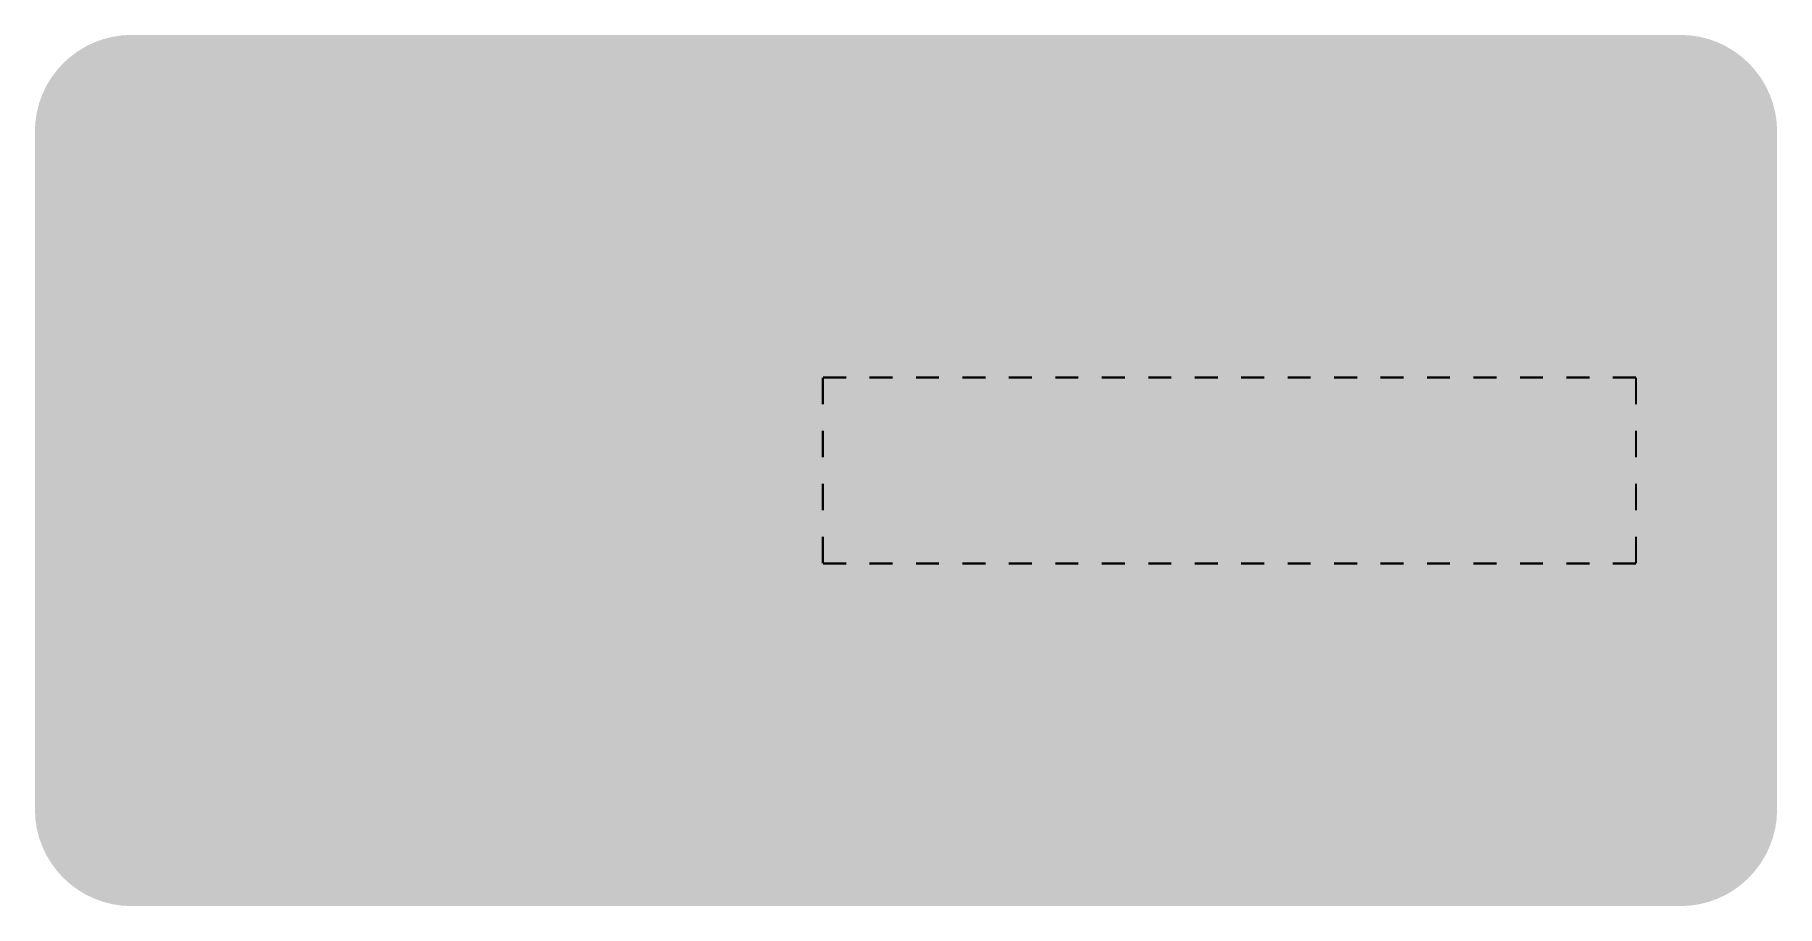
# Model space of a CAD drawing. Extents: x -37.5 to 37.5, y 0 to 37.5.
import ezdxf

# ---------------------------------------------------------------- set-up
doc = ezdxf.new("R2010")
doc.units = 0

msp = doc.modelspace()

# ---------------------------------------------------------------- hatches: boundary and pattern name
at = {"true_color": 0xfedb00}
h = msp.add_hatch(color=40, dxfattribs=at)
h.dxf.hatch_style = 1
edge = h.paths.add_edge_path()
edge.add_line((-33.33333333333576, 0), (33.33333333332848, 0))
edge.add_arc((33.33333333332848, 4.166666666667879), 4.166666666666666, 270, 360)
edge.add_line((37.49999999999272, 4.166666666667879), (37.49999999999272, 33.33333333333576))
edge.add_arc((33.33333333332848, 33.33333333333212), 4.166666666666666, 0, 90)
edge.add_line((33.33333333332848, 37.5), (-33.33333333333576, 37.5))
edge.add_arc((-33.33333333333576, 33.33333333333212), 4.166666666666666, 90, 180)
edge.add_line((-37.50000000000728, 33.33333333333212), (-37.50000000000728, 4.166666666664241))
edge.add_arc((-33.33333333333576, 4.166666666667879), 4.166666666666666, 180, 270)
edge = h.paths.add_edge_path(flags=16)
edge.add_line((-33.33333333333576, 0.8333333333321207), (33.33333333332848, 0.8333333333321207))
edge.add_arc((33.33333333332848, 4.166666666664241), 3.333333333333333, 270, 360)
edge.add_line((36.66666666666424, 4.166666666664241), (36.66666666666424, 33.33333333333212))
edge.add_arc((33.33333333332848, 33.33333333333212), 3.333333333333333, 0, 90)
edge.add_line((33.33333333332848, 36.66666666666424), (-33.33333333333576, 36.66666666666424))
edge.add_arc((-33.33333333333576, 33.33333333333212), 3.333333333333333, 90, 180)
edge.add_line((-36.66666666667152, 33.33333333333212), (-36.66666666667152, 4.166666666664241))
edge.add_arc((-33.33333333333576, 4.166666666664241), 3.333333333333333, 180, 270)
at = {"linetype": 'Continuous', "true_color": 0x000000}
h = msp.add_hatch(color=18, dxfattribs=at)
edge = h.paths.add_edge_path()
edge.add_line((-33.33333333333576, 0.8333333333321207), (33.33333333332848, 0.8333333333321207))
edge.add_arc((33.33333333332848, 4.166666666664241), 3.333333333333333, 270, 360)
edge.add_line((36.66666666666424, 4.166666666664241), (36.66666666666424, 33.33333333333212))
edge.add_arc((33.33333333332848, 33.33333333333212), 3.333333333333333, 0, 90)
edge.add_line((33.33333333332848, 36.66666666666424), (-33.33333333333576, 36.66666666666424))
edge.add_arc((-33.33333333333576, 33.33333333333212), 3.333333333333333, 90, 180)
edge.add_line((-36.66666666667152, 33.33333333333212), (-36.66666666667152, 4.166666666664241))
edge.add_arc((-33.33333333333576, 4.166666666664241), 3.333333333333333, 180, 270)
edge = h.paths.add_edge_path(flags=16)
edge.add_line((-35.00000000000728, 4.166666666664241), (-35.00000000000728, 33.33333333333212))
edge.add_arc((-33.33333333333576, 33.33333333333212), 1.666666666666667, 90, 180, ccw=False)
edge.add_line((-33.33333333333576, 35), (33.33333333332848, 35))
edge.add_arc((33.33333333332848, 33.33333333333212), 1.666666666666667, 0, 90, ccw=False)
edge.add_line((34.99999999999272, 33.33333333333212), (34.99999999999272, 4.166666666664241))
edge.add_arc((33.33333333332848, 4.166666666664241), 1.666666666666667, -90, 0, ccw=False)
edge.add_line((33.33333333332848, 2.5), (-33.33333333333576, 2.5))
edge.add_arc((-33.33333333333576, 4.166666666664241), 1.666666666666667, 180, 270, ccw=False)
at = {"true_color": 0xfedb00}
h = msp.add_hatch(color=40, dxfattribs=at)
h.dxf.hatch_style = 1
h.paths.add_polyline_path([(17.97499999999127, 31.66666666666788), (18.96666666665988, 31.66666666666788), (20.94999999999709, 25.83333333333212), (19.96419497081661, 25.83333333333212), (19.41896127060318, 27.43696186336456), (17.52270539604797, 27.43696186336456), (16.97747169584181, 25.83333333333212), (15.99166666666133, 25.83333333333212)], flags=16)
h.paths.add_polyline_path([(29.40833333332557, 30.73333333333358), (26.72499999999127, 30.73333333333358), (26.72499999999127, 29.33333333333212), (28.42120429493662, 29.33333333333212), (28.42120429493662, 28.39999999999782), (26.72499999999127, 28.39999999999782), (26.72499999999127, 26.76666666666642), (29.40833333332557, 26.76666666666642), (29.40833333332557, 25.83333333333212), (25.79166666666424, 25.83333333333212), (25.79166666666424, 31.66666666666788), (29.40833333332557, 31.66666666666788)], flags=16)
h.paths.add_polyline_path([(24.91666666666424, 31.66666666666788), (24.91666666666424, 30.73333333333358), (23.57499999999709, 30.73333333333358), (23.57499999999709, 25.83333333333212), (22.64166666666279, 25.83333333333212), (22.64166666666279, 30.73333333333358), (21.29999999999563, 30.73333333333358), (21.29999999999563, 31.66666666666788)], flags=16)
edge = h.paths.add_edge_path(flags=16)
edge.add_line((13.30833333332703, 28.75), (13.30833333332703, 27.8166666666657))
edge.add_line((13.30833333332703, 27.8166666666657), (14.29999999999563, 27.8166666666657))
edge.add_line((14.29999999999563, 27.8166666666657), (14.29999999999563, 27.5979166666657))
edge.add_arc((13.36666666666133, 27.5979166666657), 0.9333333333336971, -157.1013240229894, 0, ccw=False)
edge.add_arc((16.09420572916133, 28.75), 3.894205729166918, 157.1013240230001, 202.8986759769999, ccw=False)
edge.add_arc((13.36666666666133, 29.9020833333343), 0.9333333333330027, 17.739364151703796, 157.1013240229894, ccw=False)
edge.add_line((14.25562221700238, 30.18645833333358), (15.14457776734343, 30.47083333333285))
edge.add_arc((13.36666666666133, 29.9020833333343), 1.866666666666405, 17.73936415170948, 157.1013240230125)
edge.add_arc((16.09420572916133, 28.75), 4.827539062500479, 157.1013240230008, 202.8986759769992)
edge.add_arc((13.36666666666133, 27.5979166666657), 1.866666666666564, 202.8986759770033, 360)
edge.add_line((15.23333333332994, 27.5979166666657), (15.23333333332994, 28.75))
edge.add_line((15.23333333332994, 28.75), (13.30833333332703, 28.75))
h.paths.add_polyline_path([(7.099999999998545, 30.73333333333358), (4.416666666664241, 30.73333333333358), (4.416666666664241, 29.33333333333212), (6.112870961602312, 29.33333333333212), (6.112870961602312, 28.39999999999782), (4.416666666664241, 28.39999999999782), (4.416666666664241, 26.76666666666642), (7.099999999998545, 26.76666666666642), (7.099999999998545, 25.83333333333212), (3.483333333329938, 25.83333333333212), (3.483333333329938, 31.66666666666788), (7.099999999998545, 31.66666666666788)], flags=16)
h.paths.add_polyline_path([(-1.883333333338669, 31.66666666666788), (-0.9500000000043656, 31.66666666666788), (-0.9500000000043656, 29.33333333333212), (1.149999999994179, 29.33333333333212), (1.149999999994179, 31.66666666666788), (2.083333333328483, 31.66666666666788), (2.083333333328483, 25.83333333333212), (1.149999999994179, 25.83333333333212), (1.149999999994179, 28.39999999999782), (-0.9500000000043656, 28.39999999999782), (-0.9500000000043656, 25.83333333333212), (-1.883333333338669, 25.83333333333212)], flags=16)
h.paths.add_polyline_path([(-2.758333333338669, 31.66666666666788), (-2.758333333338669, 30.73333333333358), (-4.100000000005821, 30.73333333333358), (-4.100000000005821, 25.83333333333212), (-5.033333333340124, 25.83333333333212), (-5.033333333340124, 30.73333333333358), (-6.375000000007276, 30.73333333333358), (-6.375000000007276, 31.66666666666788)], flags=16)
h.paths.add_polyline_path([(-10.62500000000728, 31.66666666666788), (-10.62500000000728, 30.73333333333358), (-11.96666666667443, 30.73333333333358), (-11.96666666667443, 25.83333333333212), (-12.90000000000873, 25.83333333333212), (-12.90000000000873, 30.73333333333358), (-14.24166666666861, 30.73333333333358), (-14.24166666666861, 31.66666666666788)], flags=16)
edge = h.paths.add_edge_path(flags=16)
edge.add_line((-19.08333333333576, 31.66666666666788), (-19.08333333333576, 27.7145833333343))
edge.add_arc((-17.10000000000582, 27.7145833333343), 1.983333333333576, 180, 360)
edge.add_line((-15.11666666666861, 27.7145833333343), (-15.11666666666861, 31.66666666666788))
edge.add_line((-15.11666666666861, 31.66666666666788), (-16.05000000000291, 31.66666666666788))
edge.add_line((-16.05000000000291, 31.66666666666788), (-16.05000000000291, 27.7145833333343))
edge.add_arc((-17.10000000000582, 27.7145833333343), 1.049999999999879, -180, 0, ccw=False)
edge.add_line((-18.15000000000873, 27.7145833333343), (-18.15000000000873, 31.66666666666788))
edge.add_line((-18.15000000000873, 31.66666666666788), (-19.08333333334303, 31.66666666666788))
h.paths.add_polyline_path([(-24.45000000000437, 31.66666666666788), (-23.51666666667006, 31.66666666666788), (-23.51666666667006, 29.33333333333212), (-21.41666666667152, 29.33333333333212), (-21.41666666667152, 31.66666666666788), (-20.48333333333721, 31.66666666666788), (-20.48333333333721, 25.83333333333212), (-21.41666666667152, 25.83333333333212), (-21.41666666667152, 28.39999999999782), (-23.51666666667006, 28.39999999999782), (-23.51666666667006, 25.83333333333212), (-24.45000000000437, 25.83333333333212)], flags=16)
edge = h.paths.add_edge_path(flags=16)
edge.add_arc((-27.36334743590123, 29.91185300711368), 0.9235636595512915, 74.46761882979928, 89.99999999996243, ccw=False)
edge.add_arc((-27.32671943953028, 30.04364002655711), 0.7867812461673063, 18.43416843660799, 74.46761882983628, ccw=False)
edge.add_line((-26.58030982338096, 30.29243193606817), (-25.69486805863562, 30.58756579105466))
edge.add_arc((-27.32671943953028, 30.04364002655711), 1.720114579500753, 18.43416843662043, 74.46761882984043)
edge.add_arc((-27.36334743590123, 29.91185300711368), 1.856896992884392, 74.46761882983722, 90)
edge.add_arc((-27.36334743590123, 28.37602823770067), 3.392721762300425, 89.99999999998977, 95.20208452341808)
edge.add_arc((-27.4414994374747, 29.23442815985618), 2.530771553930639, 95.2020845233939, 100.0660043927019)
edge.add_arc((-27.61216796578083, 30.19585956669835), 1.554309523628677, 100.0660043927373, 180)
edge.add_arc((-27.72844347348291, 30.19585956669835), 1.43803401592595, 180, 240.5253916173174)
edge.add_arc((-26.41080575950036, 32.52718639391969), 4.115953716109384, 240.5253916173256, 252.4229875600085)
edge.add_arc((-29.5586661540292, 22.59004196702881), 6.307858658657095, 63.49479254047759, 72.42298756000042, ccw=False)
edge.add_arc((-27.02089143229387, 27.67887230495762), 0.6213399743905027, 17.092358613631973, 63.49479254045309, ccw=False)
edge.add_arc((-27.55220804907003, 27.51549553433142), 1.177208049062177, 1.4779288903810084e-11, 17.092358613652095, ccw=False)
edge.add_arc((-27.3692824735117, 27.51549553433506), 0.9942824735074585, -21.83597802837562, 0, ccw=False)
edge.add_arc((-27.07199692985887, 27.39637320584734), 0.6740187952524637, 300.4201037662328, 338.16402197160215, ccw=False)
edge.add_arc((-27.28448247703636, 27.75825507106492), 1.093671737731684, 270.0000000000635, 300.42010376629617, ccw=False)
edge.add_arc((-27.28448247703636, 28.00098218685889), 1.336398853527802, 200.6540005308971, 270, ccw=False)
edge.add_line((-28.53498765375116, 27.52960261717453), (-29.40833333334012, 27.20039381556853))
edge.add_arc((-27.28448247703636, 28.00098218685889), 2.269732186860913, 200.6540005308892, 270)
edge.add_arc((-27.28448247703636, 27.75825507106492), 2.027005071064802, 269.9999999999828, 300.4201037662264)
edge.add_arc((-27.07199692985887, 27.39637320584734), 1.607352128585344, 300.4201037662298, 338.164021971611)
edge.add_arc((-27.3692824735117, 27.51549553433142), 1.927615806840522, 338.1640219716444, 360.000000000027)
edge.add_arc((-27.55220804907003, 27.51549553433506), 2.11054138239524, 359.9999999999918, 377.0923586136271)
edge.add_arc((-27.02089143229387, 27.67887230495762), 1.554673307724065, 17.09235861363156, 63.49479254046878)
edge.add_arc((-29.5586661540292, 22.59004196702881), 7.241191991988584, 63.49479254047028, 72.42298755999354)
edge.add_arc((-26.41080575950036, 32.52718639391969), 3.182620382777041, 240.5253916173265, 252.42298756000952, ccw=False)
edge.add_arc((-27.72844347348291, 30.19585956669835), 0.5047006825930803, 180.0000000000344, 240.52539161733398, ccw=False)
edge.add_arc((-27.61216796578083, 30.19585956669835), 0.6209761902955506, 100.06600439274592, 180, ccw=False)
edge.add_arc((-27.44149943746743, 29.23442815985254), 1.597438220599818, 95.20208452347032, 100.06600439277832, ccw=False)
edge.add_arc((-27.36334743590123, 28.37602823770067), 2.45938842896578, 90, 95.20208452342831, ccw=False)
h.paths.add_polyline_path([(18.44583333333139, 21.66666666666788), (19.43749999999272, 21.66666666666788), (21.42083333332994, 15.83333333333212), (20.43502830414945, 15.83333333333212), (19.88979460393602, 17.43696186336456), (17.99353872938809, 17.43696186336456), (17.44830502917466, 15.83333333333212), (16.46249999999418, 15.83333333333212)], flags=16)
h.paths.add_polyline_path([(-0.5125000000043656, 21.66666666666788), (0.4791666666569654, 21.66666666666788), (2.462499999994179, 15.83333333333212), (1.476694970813696, 15.83333333333212), (0.9314612706075422, 17.43696186336456), (-0.9647946039476665, 17.43696186336456), (-1.510028304161096, 15.83333333333212), (-2.495833333341579, 15.83333333333212)], flags=16)
edge = h.paths.add_edge_path(flags=16)
edge.add_arc((28.42415256409731, 19.91185300711368), 0.9235636595512915, 74.46761882979928, 89.99999999996243, ccw=False)
edge.add_arc((28.46078056046827, 20.04364002655711), 0.7867812461673063, 18.43416843660799, 74.46761882983628, ccw=False)
edge.add_line((29.20719017661759, 20.29243193606817), (30.09263194136292, 20.58756579105466))
edge.add_arc((28.46078056046827, 20.04364002655711), 1.720114579501329, 18.43416843661404, 74.46761882982096)
edge.add_arc((28.42415256410459, 19.91185300711368), 1.85689699288423, 74.46761882985523, 90.00000000001869)
edge.add_arc((28.42415256409731, 18.37602823770067), 3.392721762300425, 89.99999999997954, 95.20208452340789)
edge.add_arc((28.34600056253112, 19.23442815985618), 2.530771553930639, 95.2020845233939, 100.0660043927019)
edge.add_arc((28.17533203421772, 20.19585956669835), 1.554309523628783, 100.0660043927593, 180)
edge.add_arc((28.05905652651563, 20.19585956669835), 1.43803401592595, 180, 240.5253916173174)
edge.add_arc((29.37669424050546, 22.52718639391969), 4.115953716109683, 240.5253916173183, 252.4229875600005)
edge.add_arc((26.22883384597662, 12.59004196702881), 6.307858658657095, 63.49479254047759, 72.42298756000042, ccw=False)
edge.add_arc((28.76660856770468, 17.67887230495762), 0.6213399743902321, 17.0923586136484, 63.49479254050323, ccw=False)
edge.add_arc((28.23529195093579, 17.51549553433142), 1.177208049062177, 1.4779288903810084e-11, 17.092358613652095, ccw=False)
edge.add_arc((28.41821752648684, 17.51549553433506), 0.9942824735074585, -21.83597802837562, 0, ccw=False)
edge.add_arc((28.71550307013968, 17.39637320584734), 0.6740187952524637, 300.4201037662328, 338.16402197160215, ccw=False)
edge.add_arc((28.50301752296946, 17.75825507106492), 1.093671737731376, 270.0000000000317, 300.4201037662687, ccw=False)
edge.add_arc((28.50301752296946, 18.00098218685889), 1.336398853527802, 200.6540005308971, 270, ccw=False)
edge.add_line((27.25251234625466, 17.52960261717453), (26.3791666666657, 17.20039381556853))
edge.add_arc((28.50301752296946, 18.00098218685889), 2.269732186860913, 200.6540005308892, 270)
edge.add_arc((28.50301752296946, 17.75825507106492), 2.027005071064802, 270, 300.4201037662411)
edge.add_arc((28.71550307014695, 17.39637320584734), 1.607352128585344, 300.4201037662298, 338.164021971611)
edge.add_arc((28.41821752648684, 17.51549553433142), 1.927615806840522, 338.1640219716444, 360.000000000027)
edge.add_arc((28.23529195093579, 17.51549553433506), 2.11054138239524, 359.9999999999918, 377.0923586136271)
edge.add_arc((28.76660856770468, 17.67887230495762), 1.554673307723486, 17.09235861363813, 63.49479254048878)
edge.add_arc((26.22883384597662, 12.59004196702881), 7.241191991988584, 63.49479254047028, 72.42298755999354)
edge.add_arc((29.37669424050546, 22.52718639391969), 3.182620382776858, 240.52539161733608, 252.42298756002, ccw=False)
edge.add_arc((28.05905652651563, 20.19585956669835), 0.5047006825930803, 180.0000000000344, 240.52539161733398, ccw=False)
edge.add_arc((28.17533203421772, 20.19585956669835), 0.6209761902955506, 100.06600439274592, 180, ccw=False)
edge.add_arc((28.34600056253112, 19.23442815985254), 1.597438220599712, 95.2020845234486, 100.0660043927569, ccw=False)
edge.add_arc((28.42415256410459, 18.37602823770067), 2.459388428965835, 90.00000000001421, 95.20208452344241, ccw=False)
h.paths.add_polyline_path([(23.22916666666424, 16.76666666666642), (25.91249999999854, 16.76666666666642), (25.91249999999854, 15.83333333333212), (22.29583333332994, 15.83333333333212), (22.29583333332994, 21.66666666666788), (23.22916666666424, 21.66666666666788)], flags=16)
h.paths.add_polyline_path([(15.58749999999418, 15.83333333333212), (15.58749999999418, 21.66666666666788), (14.62167846041848, 21.66666666666788), (13.31249999999272, 18.36526011428577), (12.00332153956697, 21.66666666666788), (11.03749999999854, 21.66666666666788), (11.03749999999854, 15.83333333333212), (11.97083333332557, 15.83333333333212), (11.97083333332557, 19.21666666666715), (13.31249999999272, 15.83333333333212), (14.65416666665988, 19.21666666666715), (14.65416666665988, 15.83333333333212)], flags=16)
h.paths.add_polyline_path([(8.704166666662786, 21.66666666666788), (9.63749999999709, 21.66666666666788), (9.63749999999709, 15.83333333333212), (8.704166666662786, 15.83333333333212)], flags=16)
h.paths.add_polyline_path([(7.304166666661331, 15.83333333333212), (7.304166666661331, 21.66666666666788), (6.370833333327028, 21.66666666666788), (6.370833333327028, 17.91869347460306), (4.229134366432845, 21.66666666666788), (3.337499999994179, 21.66666666666788), (3.337499999994179, 15.83333333333212), (4.270833333328483, 15.83333333333212), (4.270833333328483, 19.71249999999782), (6.487499999995634, 15.83333333333212)], flags=16)
h.paths.add_polyline_path([(-15.00416666667297, 21.66666666666788), (-14.01250000000437, 21.66666666666788), (-12.02916666667443, 15.83333333333212), (-13.01497169585491, 15.83333333333212), (-13.56020539606106, 17.43696186336456), (-15.45646127061627, 17.43696186336456), (-16.0016949708297, 15.83333333333212), (-16.98750000000291, 15.83333333333212)], flags=16)
edge = h.paths.add_edge_path(flags=16)
edge.add_line((-21.42083333333721, 15.83333333333212), (-20.48750000344444, 15.83333333333212))
edge.add_line((-20.48750000344444, 15.83333333333212), (-20.48750000344444, 18.39999999053907))
edge.add_line((-20.48750000344444, 18.39999999053907), (-19.39194815855444, 18.39999999053907))
edge.add_line((-19.39194815855444, 18.39999999053907), (-18.4485494903347, 15.83333333333212))
edge.add_line((-18.4485494903347, 15.83333333333212), (-17.45416666667006, 15.83333333333212))
edge.add_line((-17.45416666667006, 15.83333333333212), (-18.46313124923472, 18.57838252580405))
edge.add_arc((-19.2053549020784, 20.03333331785325), 1.633333327312878, 297.0277924266737, 450.0000000000213)
edge.add_line((-19.2053549020784, 21.66666664516379), (-21.42083333334449, 21.66666664516379))
edge.add_line((-21.42083333333721, 21.66666664516379), (-21.42083333333721, 15.83333333333212))
edge = h.paths.add_edge_path(flags=0)
edge.add_line((-19.2053549020784, 19.33333332043185), (-20.48750000345171, 19.33333332043185))
edge.add_line((-20.48750000344444, 19.33333332043185), (-20.48750000344444, 20.73333331527101))
edge.add_line((-20.48750000344444, 20.73333331527101), (-19.2053549020784, 20.73333331527101))
edge.add_arc((-19.2053549020784, 20.03333331785325), 0.6999999974198847, -90, 90, ccw=False)
h.paths.add_polyline_path([(-9.637500000004366, 15.83333333333212), (-8.704166666670062, 15.83333333333212), (-8.704166666670062, 18.39999999999782), (-6.662500000005821, 21.66666666666788), (-7.763131132080161, 21.66666666666788), (-9.170833333337214, 19.41434314465005), (-10.57853553460154, 21.66666666666788), (-11.67916666666861, 21.66666666666788), (-9.637500000004366, 18.39999999999782)], flags=16)
h.paths.add_polyline_path([(-22.29583333333721, 21.66666666666788), (-22.29583333333721, 20.73333333333358), (-23.63750000000437, 20.73333333333358), (-23.63750000000437, 15.83333333333212), (-24.57083333333867, 15.83333333333212), (-24.57083333333867, 20.73333333333358), (-25.91250000000582, 20.73333333333358), (-25.91250000000582, 21.66666666666788)], flags=16)
edge = h.paths.add_edge_path(flags=16)
edge.add_arc((-28.30084743590123, 19.91185300711368), 0.9235636595512915, 74.46761882979928, 89.99999999996243, ccw=False)
edge.add_arc((-28.26421943953756, 20.04364002655711), 0.7867812461673063, 18.43416843660799, 74.46761882983628, ccw=False)
edge.add_line((-27.51780982338096, 20.29243193606817), (-26.63236805863562, 20.58756579105466))
edge.add_arc((-28.26421943953756, 20.04364002655711), 1.720114579501329, 18.43416843661404, 74.46761882982096)
edge.add_arc((-28.30084743590123, 19.91185300711368), 1.85689699288423, 74.46761882985523, 90.00000000001869)
edge.add_arc((-28.30084743590123, 18.37602823770067), 3.392721762300425, 89.99999999997954, 95.20208452340789)
edge.add_arc((-28.3789994374747, 19.23442815985618), 2.530771553930639, 95.2020845233939, 100.0660043927019)
edge.add_arc((-28.54966796578083, 20.19585956669835), 1.554309523628783, 100.0660043927593, 180)
edge.add_arc((-28.66594347348291, 20.19585956669835), 1.43803401592595, 180, 240.5253916173174)
edge.add_arc((-27.34830575950036, 22.52718639391969), 4.115953716109683, 240.5253916173183, 252.4229875600005)
edge.add_arc((-30.4961661540292, 12.59004196702881), 6.307858658657095, 63.49479254047759, 72.42298756000042, ccw=False)
edge.add_arc((-27.95839143229387, 17.67887230495762), 0.6213399743902321, 17.0923586136484, 63.49479254050323, ccw=False)
edge.add_arc((-28.48970804907003, 17.51549553433142), 1.177208049062177, 1.4779288903810084e-11, 17.092358613652095, ccw=False)
edge.add_arc((-28.3067824735117, 17.51549553433506), 0.9942824735074585, -21.83597802837562, 0, ccw=False)
edge.add_arc((-28.00949692985887, 17.39637320584734), 0.6740187952524637, 300.4201037662328, 338.16402197160215, ccw=False)
edge.add_arc((-28.22198247703636, 17.75825507106492), 1.093671737731376, 270.0000000000317, 300.4201037662687, ccw=False)
edge.add_arc((-28.22198247703636, 18.00098218685889), 1.336398853527802, 200.6540005308971, 270, ccw=False)
edge.add_line((-29.47248765375116, 17.52960261717453), (-30.34583333334012, 17.20039381556853))
edge.add_arc((-28.22198247703636, 18.00098218685889), 2.269732186860913, 200.6540005308892, 270)
edge.add_arc((-28.22198247703636, 17.75825507106492), 2.027005071064802, 270, 300.4201037662411)
edge.add_arc((-28.00949692985887, 17.39637320584734), 1.607352128585344, 300.4201037662298, 338.164021971611)
edge.add_arc((-28.3067824735117, 17.51549553433142), 1.927615806840522, 338.1640219716444, 360.000000000027)
edge.add_arc((-28.48970804907003, 17.51549553433506), 2.11054138239524, 359.9999999999918, 377.0923586136271)
edge.add_arc((-27.95839143229387, 17.67887230495762), 1.554673307723486, 17.09235861363813, 63.49479254048878)
edge.add_arc((-30.4961661540292, 12.59004196702881), 7.241191991988584, 63.49479254047028, 72.42298755999354)
edge.add_arc((-27.34830575950036, 22.52718639391969), 3.182620382776858, 240.52539161733608, 252.42298756002, ccw=False)
edge.add_arc((-28.66594347348291, 20.19585956669835), 0.5047006825930803, 180.0000000000344, 240.52539161733398, ccw=False)
edge.add_arc((-28.54966796578083, 20.19585956669835), 0.6209761902955506, 100.06600439274592, 180, ccw=False)
edge.add_arc((-28.37899943746743, 19.23442815985254), 1.597438220599712, 95.2020845234486, 100.0660043927569, ccw=False)
edge.add_arc((-28.30084743590123, 18.37602823770067), 2.459388428965835, 90.00000000001421, 95.20208452344241, ccw=False)
edge = h.paths.add_edge_path(flags=16)
edge.add_line((2.579166666662786, 5.833333333332121), (3.512499996555562, 5.833333333332121))
edge.add_line((3.512499996555562, 5.833333333332121), (3.512499996555562, 8.399999990539072))
edge.add_line((3.512499996555562, 8.399999990539072), (4.608051841445558, 8.399999990539072))
edge.add_line((4.608051841445558, 8.399999990539072), (5.551450509665301, 5.833333333332121))
edge.add_line((5.551450509665301, 5.833333333332121), (6.545833333329938, 5.833333333332121))
edge.add_line((6.545833333329938, 5.833333333332121), (5.536868750765279, 8.578382525804045))
edge.add_arc((4.794645097921602, 10.03333331785325), 1.633333327312878, 297.0277924266737, 450.0000000000213)
edge.add_line((4.794645097921602, 11.66666664516379), (2.57916666665551, 11.66666664516379))
edge.add_line((2.579166666662786, 11.66666664516379), (2.579166666662786, 5.833333333332121))
h.paths.add_polyline_path([(8.995833333327028, 11.66666666666788), (9.987499999995634, 11.66666666666788), (11.97083333332557, 5.833333333332121), (10.98502830414509, 5.833333333332121), (10.43979460393894, 7.436961863364559), (8.543538729383727, 7.436961863364559), (7.998305029177573, 5.833333333332121), (7.01249999999709, 5.833333333332121)], flags=16)
h.paths.add_polyline_path([(-24.22083333334012, 11.66666666666788), (-23.22916666667152, 11.66666666666788), (-21.24583333334158, 5.833333333332121), (-22.23163836251479, 5.833333333332121), (-22.77687206272822, 7.436961863364559), (-24.67312793728343, 7.436961863364559), (-25.21836163748958, 5.833333333332121), (-26.20416666667006, 5.833333333332121)], flags=16)
edge = h.paths.add_edge_path(flags=16)
edge.add_arc((29.00748589743307, 9.911853007113677), 0.9235636595512915, 74.46761882979928, 89.99999999996243, ccw=False)
edge.add_arc((29.04411389380402, 10.04364002655711), 0.7867812461673063, 18.43416843660799, 74.46761882983628, ccw=False)
edge.add_line((29.79052350995335, 10.29243193606817), (30.67596527469868, 10.58756579105466))
edge.add_arc((29.04411389380402, 10.04364002655711), 1.720114579500753, 18.43416843662043, 74.46761882984043)
edge.add_arc((29.00748589743307, 9.911853007113677), 1.856896992884392, 74.46761882983722, 90)
edge.add_arc((29.00748589743307, 8.376028237700666), 3.392721762300425, 89.99999999998977, 95.20208452341808)
edge.add_arc((28.9293338958596, 9.23442815985618), 2.530771553930639, 95.2020845233939, 100.0660043927019)
edge.add_arc((28.75866536755348, 10.19585956669835), 1.554309523628677, 100.0660043927373, 180)
edge.add_arc((28.64238985985139, 10.19585956669835), 1.43803401592595, 180, 240.5253916173174)
edge.add_arc((29.96002757383394, 12.52718639391969), 4.115953716109384, 240.5253916173256, 252.4229875600085)
edge.add_arc((26.81216717930511, 2.59004196702881), 6.307858658657095, 63.49479254047759, 72.42298756000042, ccw=False)
edge.add_arc((29.34994190104044, 7.678872304957622), 0.6213399743905027, 17.092358613631973, 63.49479254045309, ccw=False)
edge.add_arc((28.81862528426427, 7.515495534331421), 1.177208049062177, 1.4779288903810084e-11, 17.092358613652095, ccw=False)
edge.add_arc((29.0015508598226, 7.515495534335059), 0.9942824735074585, -21.83597802837562, 0, ccw=False)
edge.add_arc((29.29883640347543, 7.39637320584734), 0.6740187952524637, 300.4201037662328, 338.16402197160215, ccw=False)
edge.add_arc((29.08635085629794, 7.758255071064923), 1.093671737731684, 270.0000000000635, 300.42010376629617, ccw=False)
edge.add_arc((29.08635085629794, 8.000982186858892), 1.336398853527802, 200.6540005308971, 270, ccw=False)
edge.add_line((27.83584567958314, 7.529602617174532), (26.96249999999418, 7.200393815568532))
edge.add_arc((29.08635085629794, 8.000982186858892), 2.269732186860913, 200.6540005308892, 270)
edge.add_arc((29.08635085629794, 7.758255071064923), 2.027005071064802, 269.9999999999828, 300.4201037662264)
edge.add_arc((29.29883640347543, 7.39637320584734), 1.607352128585344, 300.4201037662298, 338.164021971611)
edge.add_arc((29.0015508598226, 7.515495534331421), 1.927615806840522, 338.1640219716444, 360.000000000027)
edge.add_arc((28.81862528426427, 7.515495534335059), 2.11054138239524, 359.9999999999918, 377.0923586136271)
edge.add_arc((29.34994190104044, 7.678872304957622), 1.554673307724065, 17.09235861363156, 63.49479254046878)
edge.add_arc((26.81216717930511, 2.59004196702881), 7.241191991988584, 63.49479254047028, 72.42298755999354)
edge.add_arc((29.96002757383394, 12.52718639391969), 3.182620382777041, 240.5253916173265, 252.42298756000952, ccw=False)
edge.add_arc((28.64238985985139, 10.19585956669835), 0.5047006825930803, 180.0000000000344, 240.52539161733398, ccw=False)
edge.add_arc((28.75866536755348, 10.19585956669835), 0.6209761902955506, 100.06600439274592, 180, ccw=False)
edge.add_arc((28.92933389586688, 9.234428159852541), 1.597438220599818, 95.20208452347032, 100.06600439277832, ccw=False)
edge.add_arc((29.00748589743307, 8.376028237700666), 2.45938842896578, 90, 95.20208452342831, ccw=False)
h.paths.add_polyline_path([(26.37916666665842, 10.73333333333358), (23.69583333333139, 10.73333333333358), (23.69583333333139, 9.33333333333212), (25.39203762826946, 9.33333333333212), (25.39203762826946, 8.399999999997817), (23.69583333333139, 8.399999999997817), (23.69583333333139, 6.766666666666424), (26.37916666665842, 6.766666666666424), (26.37916666665842, 5.833333333332121), (22.76249999999709, 5.833333333332121), (22.76249999999709, 11.66666666666788), (26.37916666665842, 11.66666666666788)], flags=16)
h.paths.add_polyline_path([(17.39583333332848, 11.66666666666788), (18.32916666666279, 11.66666666666788), (18.32916666666279, 9.33333333333212), (20.42916666666133, 9.33333333333212), (20.42916666666133, 11.66666666666788), (21.36249999999563, 11.66666666666788), (21.36249999999563, 5.833333333332121), (20.42916666666133, 5.833333333332121), (20.42916666666133, 8.399999999997817), (18.32916666666279, 8.399999999997817), (18.32916666666279, 5.833333333332121), (17.39583333332848, 5.833333333332121)], flags=16)
edge = h.paths.add_edge_path(flags=16)
edge.add_arc((14.48248589743162, 9.911853007113677), 0.9235636595512915, 74.46761882979928, 89.99999999996243, ccw=False)
edge.add_arc((14.51911389380257, 10.04364002655711), 0.7867812461673063, 18.43416843660799, 74.46761882983628, ccw=False)
edge.add_line((15.26552350995189, 10.29243193606817), (16.15096527469723, 10.58756579105466))
edge.add_arc((14.51911389380257, 10.04364002655711), 1.720114579501329, 18.43416843661404, 74.46761882982096)
edge.add_arc((14.48248589743162, 9.911853007113677), 1.85689699288423, 74.46761882985523, 90.00000000001869)
edge.add_arc((14.48248589743162, 8.376028237700666), 3.392721762300425, 89.99999999997954, 95.20208452340789)
edge.add_arc((14.40433389585814, 9.23442815985618), 2.530771553930639, 95.2020845233939, 100.0660043927019)
edge.add_arc((14.23366536755202, 10.19585956669835), 1.554309523628783, 100.0660043927593, 180)
edge.add_arc((14.11738985984994, 10.19585956669835), 1.43803401592595, 180, 240.5253916173174)
edge.add_arc((15.43502757383976, 12.52718639391969), 4.115953716109683, 240.5253916173183, 252.4229875600005)
edge.add_arc((12.28716717931093, 2.59004196702881), 6.307858658657095, 63.49479254047759, 72.42298756000042, ccw=False)
edge.add_arc((14.82494190103898, 7.678872304957622), 0.6213399743902321, 17.0923586136484, 63.49479254050323, ccw=False)
edge.add_arc((14.29362528426282, 7.515495534331421), 1.177208049062177, 1.4779288903810084e-11, 17.092358613652095, ccw=False)
edge.add_arc((14.47655085982115, 7.515495534335059), 0.9942824735074585, -21.83597802837562, 0, ccw=False)
edge.add_arc((14.77383640347398, 7.39637320584734), 0.6740187952524637, 300.4201037662328, 338.16402197160215, ccw=False)
edge.add_arc((14.56135085629649, 7.758255071064923), 1.093671737731376, 270.0000000000317, 300.4201037662687, ccw=False)
edge.add_arc((14.56135085629649, 8.000982186858892), 1.336398853527802, 200.6540005308971, 270, ccw=False)
edge.add_line((13.31084567958169, 7.529602617174532), (12.43749999999272, 7.200393815568532))
edge.add_arc((14.56135085629649, 8.000982186858892), 2.269732186860913, 200.6540005308892, 270)
edge.add_arc((14.56135085629649, 7.758255071064923), 2.027005071064802, 270, 300.4201037662411)
edge.add_arc((14.77383640347398, 7.39637320584734), 1.607352128585344, 300.4201037662298, 338.164021971611)
edge.add_arc((14.47655085982115, 7.515495534331421), 1.927615806840522, 338.1640219716444, 360.000000000027)
edge.add_arc((14.29362528426282, 7.515495534335059), 2.11054138239524, 359.9999999999918, 377.0923586136271)
edge.add_arc((14.82494190103898, 7.678872304957622), 1.554673307723486, 17.09235861363813, 63.49479254048878)
edge.add_arc((12.28716717931093, 2.59004196702881), 7.241191991988584, 63.49479254047028, 72.42298755999354)
edge.add_arc((15.43502757383249, 12.52718639391969), 3.182620382776858, 240.52539161733608, 252.42298756002, ccw=False)
edge.add_arc((14.11738985984994, 10.19585956669835), 0.5047006825930803, 180.0000000000344, 240.52539161733398, ccw=False)
edge.add_arc((14.23366536755202, 10.19585956669835), 0.6209761902955506, 100.06600439274592, 180, ccw=False)
edge.add_arc((14.40433389586542, 9.234428159852541), 1.597438220599712, 95.2020845234486, 100.0660043927569, ccw=False)
edge.add_arc((14.48248589743162, 8.376028237700666), 2.459388428965835, 90.00000000001421, 95.20208452344241, ccw=False)
edge = h.paths.add_edge_path(flags=16)
edge.add_arc((-0.5503585378173739, 7.597916666665697), 1.866666666666894, 204.8480210204063, 351.5060089365875, ccw=False)
edge.add_arc((1.937499999992724, 8.75), 4.608333333333654, 155.9452949368368, 204.8480210203976, ccw=False)
edge.add_arc((-0.5128038006150746, 9.84375), 1.925000000000097, 20.02358424939382, 155.9452949368415, ccw=False)
edge.add_line((1.295833333329938, 10.50288330800686), (0.4189183592970949, 10.18330352230623))
edge.add_arc((-0.5128038006150746, 9.84375), 0.9916666666668117, 20.0235842493866, 155.9452949368403)
edge.add_arc((1.937499999992724, 8.75), 3.675000000000303, 155.9452949368353, 204.8480210203932)
edge.add_arc((-0.5503585378173739, 7.597916666665697), 0.9333333333333332, 204.8480210204148, 351.5060089365782)
edge.add_line((0.372737397752644, 7.460058025877515), (1.295833333322662, 7.322199385089334))
h.paths.add_polyline_path([(-6.837500000008731, 10.73333333333358), (-9.520833333335759, 10.73333333333358), (-9.520833333335759, 9.33333333333212), (-7.824629038397688, 9.33333333333212), (-7.824629038397688, 8.399999999997817), (-9.520833333335759, 8.399999999997817), (-9.520833333335759, 6.766666666666424), (-6.837500000008731, 6.766666666666424), (-6.837500000008731, 5.833333333332121), (-10.45416666667006, 5.833333333332121), (-10.45416666667006, 11.66666666666788), (-6.837500000008731, 11.66666666666788)], flags=16)
edge = h.paths.add_edge_path(flags=16)
edge.add_arc((-13.36751410256693, 9.911853007113677), 0.9235636595512915, 74.46761882979928, 89.99999999996243, ccw=False)
edge.add_arc((-13.33088610619598, 10.04364002655711), 0.7867812461673063, 18.43416843660799, 74.46761882983628, ccw=False)
edge.add_line((-12.58447649004665, 10.29243193606817), (-11.69903472530132, 10.58756579105466))
edge.add_arc((-13.33088610619598, 10.04364002655711), 1.720114579500753, 18.43416843662043, 74.46761882984043)
edge.add_arc((-13.36751410256693, 9.911853007113677), 1.856896992884392, 74.46761882983722, 90)
edge.add_arc((-13.36751410256693, 8.376028237700666), 3.392721762300425, 89.99999999998977, 95.20208452341808)
edge.add_arc((-13.4456661041404, 9.23442815985618), 2.530771553930639, 95.2020845233939, 100.0660043927019)
edge.add_arc((-13.61633463244652, 10.19585956669835), 1.554309523628677, 100.0660043927373, 180)
edge.add_arc((-13.73261014014861, 10.19585956669835), 1.43803401592595, 180, 240.5253916173174)
edge.add_arc((-12.41497242616606, 12.52718639391969), 4.115953716109384, 240.5253916173256, 252.4229875600085)
edge.add_arc((-15.56283282069489, 2.59004196702881), 6.307858658657095, 63.49479254047759, 72.42298756000042, ccw=False)
edge.add_arc((-13.02505809895956, 7.678872304957622), 0.6213399743905027, 17.092358613631973, 63.49479254045309, ccw=False)
edge.add_arc((-13.55637471573573, 7.515495534331421), 1.177208049062177, 1.4779288903810084e-11, 17.092358613652095, ccw=False)
edge.add_arc((-13.3734491401774, 7.515495534335059), 0.9942824735074585, -21.83597802837562, 0, ccw=False)
edge.add_arc((-13.07616359652457, 7.39637320584734), 0.6740187952524637, 300.4201037662328, 338.16402197160215, ccw=False)
edge.add_arc((-13.28864914370206, 7.758255071064923), 1.093671737731684, 270.0000000000635, 300.42010376629617, ccw=False)
edge.add_arc((-13.28864914370206, 8.000982186858892), 1.336398853527802, 200.6540005308971, 270, ccw=False)
edge.add_line((-14.53915432041686, 7.529602617174532), (-15.41250000000582, 7.200393815568532))
edge.add_arc((-13.28864914370206, 8.000982186858892), 2.269732186860913, 200.6540005308892, 270)
edge.add_arc((-13.28864914370206, 7.758255071064923), 2.027005071064802, 269.9999999999828, 300.4201037662264)
edge.add_arc((-13.07616359652457, 7.39637320584734), 1.607352128585344, 300.4201037662298, 338.164021971611)
edge.add_arc((-13.3734491401774, 7.515495534331421), 1.927615806840522, 338.1640219716444, 360.000000000027)
edge.add_arc((-13.55637471573573, 7.515495534335059), 2.11054138239524, 359.9999999999918, 377.0923586136271)
edge.add_arc((-13.02505809895956, 7.678872304957622), 1.554673307724065, 17.09235861363156, 63.49479254046878)
edge.add_arc((-15.56283282069489, 2.59004196702881), 7.241191991988584, 63.49479254047028, 72.42298755999354)
edge.add_arc((-12.41497242616606, 12.52718639391969), 3.182620382777041, 240.5253916173265, 252.42298756000952, ccw=False)
edge.add_arc((-13.73261014014861, 10.19585956669835), 0.5047006825930803, 180.0000000000344, 240.52539161733398, ccw=False)
edge.add_arc((-13.61633463244652, 10.19585956669835), 0.6209761902955506, 100.06600439274592, 180, ccw=False)
edge.add_arc((-13.44566610413312, 9.234428159852541), 1.597438220599818, 95.20208452347032, 100.06600439277832, ccw=False)
edge.add_arc((-13.36751410256693, 8.376028237700666), 2.45938842896578, 90, 95.20208452342831, ccw=False)
edge = h.paths.add_edge_path(flags=16)
edge.add_line((-20.37083333334158, 11.66666666666788), (-20.37083333334158, 7.714583333334303))
edge.add_arc((-18.38750000000437, 7.714583333334303), 1.983333333332969, 180, 360)
edge.add_line((-16.40416666667443, 7.714583333334303), (-16.40416666667443, 11.66666666666788))
edge.add_line((-16.40416666667443, 11.66666666666788), (-17.33750000000873, 11.66666666666788))
edge.add_line((-17.33750000000873, 11.66666666666788), (-17.33750000000873, 7.714583333334303))
edge.add_arc((-18.38750000000437, 7.714583333334303), 1.050000000000485, -180, 0, ccw=False)
edge.add_line((-19.43750000000728, 7.714583333334303), (-19.43750000000728, 11.66666666666788))
edge.add_line((-19.43750000000728, 11.66666666666788), (-20.37083333334158, 11.66666666666788))
edge = h.paths.add_edge_path(flags=16)
edge.add_arc((-28.80869187114877, 7.597916666665697), 1.866666666666894, 204.8480210204063, 351.5060089365875, ccw=False)
edge.add_arc((-26.32083333333867, 8.75), 4.608333333333103, 155.9452949368337, 204.8480210204008, ccw=False)
edge.add_arc((-28.77113713394647, 9.84375), 1.924999999999543, 20.02358424938768, 155.9452949368341, ccw=False)
edge.add_line((-26.96250000000873, 10.50288330800686), (-27.83941497404157, 10.18330352230623))
edge.add_arc((-28.77113713394647, 9.84375), 0.9916666666662421, 20.02358424939859, 155.9452949368546)
edge.add_arc((-26.32083333333867, 8.75), 3.674999999999749, 155.9452949368314, 204.8480210203972)
edge.add_arc((-28.80869187114877, 7.597916666665697), 0.9333333333333332, 204.8480210204148, 351.5060089365782)
edge.add_line((-27.88559593557875, 7.460058025877515), (-26.96250000000873, 7.322199385089334))
edge = h.paths.add_edge_path()
edge.add_line((-35.00000000000728, 4.166666666664241), (-35.00000000000728, 33.33333333333212))
edge.add_arc((-33.33333333333576, 33.33333333333212), 1.666666666666667, 90, 180, ccw=False)
edge.add_line((-33.33333333333576, 35), (33.33333333332848, 35))
edge.add_arc((33.33333333332848, 33.33333333333212), 1.666666666666667, 0, 90, ccw=False)
edge.add_line((34.99999999999272, 33.33333333333212), (34.99999999999272, 4.166666666664241))
edge.add_arc((33.33333333332848, 4.166666666664241), 1.666666666666667, -90, 0, ccw=False)
edge.add_line((33.33333333332848, 2.5), (-33.33333333333576, 2.5))
edge.add_arc((-33.33333333333576, 4.166666666664241), 1.666666666666667, 180, 270, ccw=False)
at = {"linetype": 'Continuous', "true_color": 0x000000}
h = msp.add_hatch(color=18, dxfattribs=at)
edge = h.paths.add_edge_path()
edge.add_line((2.579166666662786, 5.833333333332121), (3.512499996555562, 5.833333333332121))
edge.add_line((3.512499996555562, 5.833333333332121), (3.512499996555562, 8.399999990539072))
edge.add_line((3.512499996555562, 8.399999990539072), (4.608051841445558, 8.399999990539072))
edge.add_line((4.608051841445558, 8.399999990539072), (5.551450509665301, 5.833333333332121))
edge.add_line((5.551450509665301, 5.833333333332121), (6.545833333329938, 5.833333333332121))
edge.add_line((6.545833333329938, 5.833333333332121), (5.536868750765279, 8.578382525804045))
edge.add_arc((4.794645097921602, 10.03333331785325), 1.633333327312878, 297.0277924266737, 450.0000000000213)
edge.add_line((4.794645097921602, 11.66666664516379), (2.57916666665551, 11.66666664516379))
edge.add_line((2.579166666662786, 11.66666664516379), (2.579166666662786, 5.833333333332121))
edge = h.paths.add_edge_path(flags=16)
edge.add_line((4.794645097921602, 9.333333320431848), (3.512499996548286, 9.333333320431848))
edge.add_line((3.512499996555562, 9.333333320431848), (3.512499996555562, 10.73333331527101))
edge.add_line((3.512499996555562, 10.73333331527101), (4.794645097921602, 10.73333331527101))
edge.add_arc((4.794645097921602, 10.03333331785325), 0.6999999974198847, -90, 90, ccw=False)
h.paths.add_polyline_path([(9.491666666661331, 10.22557344358938), (8.860872062716226, 8.370295196695224), (10.12246127060644, 8.370295196695224)], flags=16)
h.paths.add_polyline_path([(8.995833333327028, 11.66666666666788), (9.987499999995634, 11.66666666666788), (11.97083333332557, 5.833333333332121), (10.98502830414509, 5.833333333332121), (10.43979460393894, 7.436961863364559), (8.543538729383727, 7.436961863364559), (7.998305029177573, 5.833333333332121), (7.01249999999709, 5.833333333332121)])
h.paths.add_polyline_path([(-23.72500000000582, 10.22557344358938), (-24.35579460395093, 8.370295196695224), (-23.09420539606072, 8.370295196695224)], flags=16)
h.paths.add_polyline_path([(-24.22083333334012, 11.66666666666788), (-23.22916666667152, 11.66666666666788), (-21.24583333334158, 5.833333333332121), (-22.23163836251479, 5.833333333332121), (-22.77687206272822, 7.436961863364559), (-24.67312793728343, 7.436961863364559), (-25.21836163748958, 5.833333333332121), (-26.20416666667006, 5.833333333332121)])
edge = h.paths.add_edge_path()
edge.add_arc((29.00748589743307, 9.911853007113677), 0.9235636595512915, 74.46761882979928, 89.99999999996243, ccw=False)
edge.add_arc((29.04411389380402, 10.04364002655711), 0.7867812461673063, 18.43416843660799, 74.46761882983628, ccw=False)
edge.add_line((29.79052350995335, 10.29243193606817), (30.67596527469868, 10.58756579105466))
edge.add_arc((29.04411389380402, 10.04364002655711), 1.720114579500753, 18.43416843662043, 74.46761882984043)
edge.add_arc((29.00748589743307, 9.911853007113677), 1.856896992884392, 74.46761882983722, 90)
edge.add_arc((29.00748589743307, 8.376028237700666), 3.392721762300425, 89.99999999998977, 95.20208452341808)
edge.add_arc((28.9293338958596, 9.23442815985618), 2.530771553930639, 95.2020845233939, 100.0660043927019)
edge.add_arc((28.75866536755348, 10.19585956669835), 1.554309523628677, 100.0660043927373, 180)
edge.add_arc((28.64238985985139, 10.19585956669835), 1.43803401592595, 180, 240.5253916173174)
edge.add_arc((29.96002757383394, 12.52718639391969), 4.115953716109384, 240.5253916173256, 252.4229875600085)
edge.add_arc((26.81216717930511, 2.59004196702881), 6.307858658657095, 63.49479254047759, 72.42298756000042, ccw=False)
edge.add_arc((29.34994190104044, 7.678872304957622), 0.6213399743905027, 17.092358613631973, 63.49479254045309, ccw=False)
edge.add_arc((28.81862528426427, 7.515495534331421), 1.177208049062177, 1.4779288903810084e-11, 17.092358613652095, ccw=False)
edge.add_arc((29.0015508598226, 7.515495534335059), 0.9942824735074585, -21.83597802837562, 0, ccw=False)
edge.add_arc((29.29883640347543, 7.39637320584734), 0.6740187952524637, 300.4201037662328, 338.16402197160215, ccw=False)
edge.add_arc((29.08635085629794, 7.758255071064923), 1.093671737731684, 270.0000000000635, 300.42010376629617, ccw=False)
edge.add_arc((29.08635085629794, 8.000982186858892), 1.336398853527802, 200.6540005308971, 270, ccw=False)
edge.add_line((27.83584567958314, 7.529602617174532), (26.96249999999418, 7.200393815568532))
edge.add_arc((29.08635085629794, 8.000982186858892), 2.269732186860913, 200.6540005308892, 270)
edge.add_arc((29.08635085629794, 7.758255071064923), 2.027005071064802, 269.9999999999828, 300.4201037662264)
edge.add_arc((29.29883640347543, 7.39637320584734), 1.607352128585344, 300.4201037662298, 338.164021971611)
edge.add_arc((29.0015508598226, 7.515495534331421), 1.927615806840522, 338.1640219716444, 360.000000000027)
edge.add_arc((28.81862528426427, 7.515495534335059), 2.11054138239524, 359.9999999999918, 377.0923586136271)
edge.add_arc((29.34994190104044, 7.678872304957622), 1.554673307724065, 17.09235861363156, 63.49479254046878)
edge.add_arc((26.81216717930511, 2.59004196702881), 7.241191991988584, 63.49479254047028, 72.42298755999354)
edge.add_arc((29.96002757383394, 12.52718639391969), 3.182620382777041, 240.5253916173265, 252.42298756000952, ccw=False)
edge.add_arc((28.64238985985139, 10.19585956669835), 0.5047006825930803, 180.0000000000344, 240.52539161733398, ccw=False)
edge.add_arc((28.75866536755348, 10.19585956669835), 0.6209761902955506, 100.06600439274592, 180, ccw=False)
edge.add_arc((28.92933389586688, 9.234428159852541), 1.597438220599818, 95.20208452347032, 100.06600439277832, ccw=False)
edge.add_arc((29.00748589743307, 8.376028237700666), 2.45938842896578, 90, 95.20208452342831, ccw=False)
h.paths.add_polyline_path([(26.37916666665842, 10.73333333333358), (23.69583333333139, 10.73333333333358), (23.69583333333139, 9.33333333333212), (25.39203762826946, 9.33333333333212), (25.39203762826946, 8.399999999997817), (23.69583333333139, 8.399999999997817), (23.69583333333139, 6.766666666666424), (26.37916666665842, 6.766666666666424), (26.37916666665842, 5.833333333332121), (22.76249999999709, 5.833333333332121), (22.76249999999709, 11.66666666666788), (26.37916666665842, 11.66666666666788)])
h.paths.add_polyline_path([(17.39583333332848, 11.66666666666788), (18.32916666666279, 11.66666666666788), (18.32916666666279, 9.33333333333212), (20.42916666666133, 9.33333333333212), (20.42916666666133, 11.66666666666788), (21.36249999999563, 11.66666666666788), (21.36249999999563, 5.833333333332121), (20.42916666666133, 5.833333333332121), (20.42916666666133, 8.399999999997817), (18.32916666666279, 8.399999999997817), (18.32916666666279, 5.833333333332121), (17.39583333332848, 5.833333333332121)])
edge = h.paths.add_edge_path()
edge.add_arc((14.48248589743162, 9.911853007113677), 0.9235636595512915, 74.46761882979928, 89.99999999996243, ccw=False)
edge.add_arc((14.51911389380257, 10.04364002655711), 0.7867812461673063, 18.43416843660799, 74.46761882983628, ccw=False)
edge.add_line((15.26552350995189, 10.29243193606817), (16.15096527469723, 10.58756579105466))
edge.add_arc((14.51911389380257, 10.04364002655711), 1.720114579501329, 18.43416843661404, 74.46761882982096)
edge.add_arc((14.48248589743162, 9.911853007113677), 1.85689699288423, 74.46761882985523, 90.00000000001869)
edge.add_arc((14.48248589743162, 8.376028237700666), 3.392721762300425, 89.99999999997954, 95.20208452340789)
edge.add_arc((14.40433389585814, 9.23442815985618), 2.530771553930639, 95.2020845233939, 100.0660043927019)
edge.add_arc((14.23366536755202, 10.19585956669835), 1.554309523628783, 100.0660043927593, 180)
edge.add_arc((14.11738985984994, 10.19585956669835), 1.43803401592595, 180, 240.5253916173174)
edge.add_arc((15.43502757383976, 12.52718639391969), 4.115953716109683, 240.5253916173183, 252.4229875600005)
edge.add_arc((12.28716717931093, 2.59004196702881), 6.307858658657095, 63.49479254047759, 72.42298756000042, ccw=False)
edge.add_arc((14.82494190103898, 7.678872304957622), 0.6213399743902321, 17.0923586136484, 63.49479254050323, ccw=False)
edge.add_arc((14.29362528426282, 7.515495534331421), 1.177208049062177, 1.4779288903810084e-11, 17.092358613652095, ccw=False)
edge.add_arc((14.47655085982115, 7.515495534335059), 0.9942824735074585, -21.83597802837562, 0, ccw=False)
edge.add_arc((14.77383640347398, 7.39637320584734), 0.6740187952524637, 300.4201037662328, 338.16402197160215, ccw=False)
edge.add_arc((14.56135085629649, 7.758255071064923), 1.093671737731376, 270.0000000000317, 300.4201037662687, ccw=False)
edge.add_arc((14.56135085629649, 8.000982186858892), 1.336398853527802, 200.6540005308971, 270, ccw=False)
edge.add_line((13.31084567958169, 7.529602617174532), (12.43749999999272, 7.200393815568532))
edge.add_arc((14.56135085629649, 8.000982186858892), 2.269732186860913, 200.6540005308892, 270)
edge.add_arc((14.56135085629649, 7.758255071064923), 2.027005071064802, 270, 300.4201037662411)
edge.add_arc((14.77383640347398, 7.39637320584734), 1.607352128585344, 300.4201037662298, 338.164021971611)
edge.add_arc((14.47655085982115, 7.515495534331421), 1.927615806840522, 338.1640219716444, 360.000000000027)
edge.add_arc((14.29362528426282, 7.515495534335059), 2.11054138239524, 359.9999999999918, 377.0923586136271)
edge.add_arc((14.82494190103898, 7.678872304957622), 1.554673307723486, 17.09235861363813, 63.49479254048878)
edge.add_arc((12.28716717931093, 2.59004196702881), 7.241191991988584, 63.49479254047028, 72.42298755999354)
edge.add_arc((15.43502757383249, 12.52718639391969), 3.182620382776858, 240.52539161733608, 252.42298756002, ccw=False)
edge.add_arc((14.11738985984994, 10.19585956669835), 0.5047006825930803, 180.0000000000344, 240.52539161733398, ccw=False)
edge.add_arc((14.23366536755202, 10.19585956669835), 0.6209761902955506, 100.06600439274592, 180, ccw=False)
edge.add_arc((14.40433389586542, 9.234428159852541), 1.597438220599712, 95.2020845234486, 100.0660043927569, ccw=False)
edge.add_arc((14.48248589743162, 8.376028237700666), 2.459388428965835, 90.00000000001421, 95.20208452344241, ccw=False)
edge = h.paths.add_edge_path()
edge.add_arc((-0.5503585378173739, 7.597916666665697), 1.866666666666894, 204.8480210204063, 351.5060089365875, ccw=False)
edge.add_arc((1.937499999992724, 8.75), 4.608333333333654, 155.9452949368368, 204.8480210203976, ccw=False)
edge.add_arc((-0.5128038006150746, 9.84375), 1.925000000000097, 20.02358424939382, 155.9452949368415, ccw=False)
edge.add_line((1.295833333329938, 10.50288330800686), (0.4189183592970949, 10.18330352230623))
edge.add_arc((-0.5128038006150746, 9.84375), 0.9916666666668117, 20.0235842493866, 155.9452949368403)
edge.add_arc((1.937499999992724, 8.75), 3.675000000000303, 155.9452949368353, 204.8480210203932)
edge.add_arc((-0.5503585378173739, 7.597916666665697), 0.9333333333333332, 204.8480210204148, 351.5060089365782)
edge.add_line((0.372737397752644, 7.460058025877515), (1.295833333322662, 7.322199385089334))
h.paths.add_polyline_path([(-6.837500000008731, 10.73333333333358), (-9.520833333335759, 10.73333333333358), (-9.520833333335759, 9.33333333333212), (-7.824629038397688, 9.33333333333212), (-7.824629038397688, 8.399999999997817), (-9.520833333335759, 8.399999999997817), (-9.520833333335759, 6.766666666666424), (-6.837500000008731, 6.766666666666424), (-6.837500000008731, 5.833333333332121), (-10.45416666667006, 5.833333333332121), (-10.45416666667006, 11.66666666666788), (-6.837500000008731, 11.66666666666788)])
edge = h.paths.add_edge_path()
edge.add_arc((-13.36751410256693, 9.911853007113677), 0.9235636595512915, 74.46761882979928, 89.99999999996243, ccw=False)
edge.add_arc((-13.33088610619598, 10.04364002655711), 0.7867812461673063, 18.43416843660799, 74.46761882983628, ccw=False)
edge.add_line((-12.58447649004665, 10.29243193606817), (-11.69903472530132, 10.58756579105466))
edge.add_arc((-13.33088610619598, 10.04364002655711), 1.720114579500753, 18.43416843662043, 74.46761882984043)
edge.add_arc((-13.36751410256693, 9.911853007113677), 1.856896992884392, 74.46761882983722, 90)
edge.add_arc((-13.36751410256693, 8.376028237700666), 3.392721762300425, 89.99999999998977, 95.20208452341808)
edge.add_arc((-13.4456661041404, 9.23442815985618), 2.530771553930639, 95.2020845233939, 100.0660043927019)
edge.add_arc((-13.61633463244652, 10.19585956669835), 1.554309523628677, 100.0660043927373, 180)
edge.add_arc((-13.73261014014861, 10.19585956669835), 1.43803401592595, 180, 240.5253916173174)
edge.add_arc((-12.41497242616606, 12.52718639391969), 4.115953716109384, 240.5253916173256, 252.4229875600085)
edge.add_arc((-15.56283282069489, 2.59004196702881), 6.307858658657095, 63.49479254047759, 72.42298756000042, ccw=False)
edge.add_arc((-13.02505809895956, 7.678872304957622), 0.6213399743905027, 17.092358613631973, 63.49479254045309, ccw=False)
edge.add_arc((-13.55637471573573, 7.515495534331421), 1.177208049062177, 1.4779288903810084e-11, 17.092358613652095, ccw=False)
edge.add_arc((-13.3734491401774, 7.515495534335059), 0.9942824735074585, -21.83597802837562, 0, ccw=False)
edge.add_arc((-13.07616359652457, 7.39637320584734), 0.6740187952524637, 300.4201037662328, 338.16402197160215, ccw=False)
edge.add_arc((-13.28864914370206, 7.758255071064923), 1.093671737731684, 270.0000000000635, 300.42010376629617, ccw=False)
edge.add_arc((-13.28864914370206, 8.000982186858892), 1.336398853527802, 200.6540005308971, 270, ccw=False)
edge.add_line((-14.53915432041686, 7.529602617174532), (-15.41250000000582, 7.200393815568532))
edge.add_arc((-13.28864914370206, 8.000982186858892), 2.269732186860913, 200.6540005308892, 270)
edge.add_arc((-13.28864914370206, 7.758255071064923), 2.027005071064802, 269.9999999999828, 300.4201037662264)
edge.add_arc((-13.07616359652457, 7.39637320584734), 1.607352128585344, 300.4201037662298, 338.164021971611)
edge.add_arc((-13.3734491401774, 7.515495534331421), 1.927615806840522, 338.1640219716444, 360.000000000027)
edge.add_arc((-13.55637471573573, 7.515495534335059), 2.11054138239524, 359.9999999999918, 377.0923586136271)
edge.add_arc((-13.02505809895956, 7.678872304957622), 1.554673307724065, 17.09235861363156, 63.49479254046878)
edge.add_arc((-15.56283282069489, 2.59004196702881), 7.241191991988584, 63.49479254047028, 72.42298755999354)
edge.add_arc((-12.41497242616606, 12.52718639391969), 3.182620382777041, 240.5253916173265, 252.42298756000952, ccw=False)
edge.add_arc((-13.73261014014861, 10.19585956669835), 0.5047006825930803, 180.0000000000344, 240.52539161733398, ccw=False)
edge.add_arc((-13.61633463244652, 10.19585956669835), 0.6209761902955506, 100.06600439274592, 180, ccw=False)
edge.add_arc((-13.44566610413312, 9.234428159852541), 1.597438220599818, 95.20208452347032, 100.06600439277832, ccw=False)
edge.add_arc((-13.36751410256693, 8.376028237700666), 2.45938842896578, 90, 95.20208452342831, ccw=False)
edge = h.paths.add_edge_path()
edge.add_line((-20.37083333334158, 11.66666666666788), (-20.37083333334158, 7.714583333334303))
edge.add_arc((-18.38750000000437, 7.714583333334303), 1.983333333332969, 180, 360)
edge.add_line((-16.40416666667443, 7.714583333334303), (-16.40416666667443, 11.66666666666788))
edge.add_line((-16.40416666667443, 11.66666666666788), (-17.33750000000873, 11.66666666666788))
edge.add_line((-17.33750000000873, 11.66666666666788), (-17.33750000000873, 7.714583333334303))
edge.add_arc((-18.38750000000437, 7.714583333334303), 1.050000000000485, -180, 0, ccw=False)
edge.add_line((-19.43750000000728, 7.714583333334303), (-19.43750000000728, 11.66666666666788))
edge.add_line((-19.43750000000728, 11.66666666666788), (-20.37083333334158, 11.66666666666788))
edge = h.paths.add_edge_path()
edge.add_arc((-28.80869187114877, 7.597916666665697), 1.866666666666894, 204.8480210204063, 351.5060089365875, ccw=False)
edge.add_arc((-26.32083333333867, 8.75), 4.608333333333103, 155.9452949368337, 204.8480210204008, ccw=False)
edge.add_arc((-28.77113713394647, 9.84375), 1.924999999999543, 20.02358424938768, 155.9452949368341, ccw=False)
edge.add_line((-26.96250000000873, 10.50288330800686), (-27.83941497404157, 10.18330352230623))
edge.add_arc((-28.77113713394647, 9.84375), 0.9916666666662421, 20.02358424939859, 155.9452949368546)
edge.add_arc((-26.32083333333867, 8.75), 3.674999999999749, 155.9452949368314, 204.8480210203972)
edge.add_arc((-28.80869187114877, 7.597916666665697), 0.9333333333333332, 204.8480210204148, 351.5060089365782)
edge.add_line((-27.88559593557875, 7.460058025877515), (-26.96250000000873, 7.322199385089334))
h.paths.add_polyline_path([(-14.50833333333867, 20.22557344358938), (-15.13912793728377, 18.37029519669522), (-13.87753872939356, 18.37029519669522)], flags=16)
h.paths.add_polyline_path([(-15.00416666667297, 21.66666666666788), (-14.01250000000437, 21.66666666666788), (-12.02916666667443, 15.83333333333212), (-13.01497169585491, 15.83333333333212), (-13.56020539606106, 17.43696186336456), (-15.45646127061627, 17.43696186336456), (-16.0016949708297, 15.83333333333212), (-16.98750000000291, 15.83333333333212)])
edge = h.paths.add_edge_path()
edge.add_line((-21.42083333333721, 15.83333333333212), (-20.48750000344444, 15.83333333333212))
edge.add_line((-20.48750000344444, 15.83333333333212), (-20.48750000344444, 18.39999999053907))
edge.add_line((-20.48750000344444, 18.39999999053907), (-19.39194815855444, 18.39999999053907))
edge.add_line((-19.39194815855444, 18.39999999053907), (-18.4485494903347, 15.83333333333212))
edge.add_line((-18.4485494903347, 15.83333333333212), (-17.45416666667006, 15.83333333333212))
edge.add_line((-17.45416666667006, 15.83333333333212), (-18.46313124923472, 18.57838252580405))
edge.add_arc((-19.2053549020784, 20.03333331785325), 1.633333327312878, 297.0277924266737, 450.0000000000213)
edge.add_line((-19.2053549020784, 21.66666664516379), (-21.42083333334449, 21.66666664516379))
edge.add_line((-21.42083333333721, 21.66666664516379), (-21.42083333333721, 15.83333333333212))
edge = h.paths.add_edge_path(flags=16)
edge.add_line((-19.2053549020784, 19.33333332043185), (-20.48750000345171, 19.33333332043185))
edge.add_line((-20.48750000344444, 19.33333332043185), (-20.48750000344444, 20.73333331527101))
edge.add_line((-20.48750000344444, 20.73333331527101), (-19.2053549020784, 20.73333331527101))
edge.add_arc((-19.2053549020784, 20.03333331785325), 0.6999999974198847, -90, 90, ccw=False)
h.paths.add_polyline_path([(-9.637500000004366, 15.83333333333212), (-8.704166666670062, 15.83333333333212), (-8.704166666670062, 18.39999999999782), (-6.662500000005821, 21.66666666666788), (-7.763131132080161, 21.66666666666788), (-9.170833333337214, 19.41434314465005), (-10.57853553460154, 21.66666666666788), (-11.67916666666861, 21.66666666666788), (-9.637500000004366, 18.39999999999782)])
h.paths.add_polyline_path([(-22.29583333333721, 21.66666666666788), (-22.29583333333721, 20.73333333333358), (-23.63750000000437, 20.73333333333358), (-23.63750000000437, 15.83333333333212), (-24.57083333333867, 15.83333333333212), (-24.57083333333867, 20.73333333333358), (-25.91250000000582, 20.73333333333358), (-25.91250000000582, 21.66666666666788)])
edge = h.paths.add_edge_path()
edge.add_arc((-28.30084743590123, 19.91185300711368), 0.9235636595512915, 74.46761882979928, 89.99999999996243, ccw=False)
edge.add_arc((-28.26421943953756, 20.04364002655711), 0.7867812461673063, 18.43416843660799, 74.46761882983628, ccw=False)
edge.add_line((-27.51780982338096, 20.29243193606817), (-26.63236805863562, 20.58756579105466))
edge.add_arc((-28.26421943953756, 20.04364002655711), 1.720114579501329, 18.43416843661404, 74.46761882982096)
edge.add_arc((-28.30084743590123, 19.91185300711368), 1.85689699288423, 74.46761882985523, 90.00000000001869)
edge.add_arc((-28.30084743590123, 18.37602823770067), 3.392721762300425, 89.99999999997954, 95.20208452340789)
edge.add_arc((-28.3789994374747, 19.23442815985618), 2.530771553930639, 95.2020845233939, 100.0660043927019)
edge.add_arc((-28.54966796578083, 20.19585956669835), 1.554309523628783, 100.0660043927593, 180)
edge.add_arc((-28.66594347348291, 20.19585956669835), 1.43803401592595, 180, 240.5253916173174)
edge.add_arc((-27.34830575950036, 22.52718639391969), 4.115953716109683, 240.5253916173183, 252.4229875600005)
edge.add_arc((-30.4961661540292, 12.59004196702881), 6.307858658657095, 63.49479254047759, 72.42298756000042, ccw=False)
edge.add_arc((-27.95839143229387, 17.67887230495762), 0.6213399743902321, 17.0923586136484, 63.49479254050323, ccw=False)
edge.add_arc((-28.48970804907003, 17.51549553433142), 1.177208049062177, 1.4779288903810084e-11, 17.092358613652095, ccw=False)
edge.add_arc((-28.3067824735117, 17.51549553433506), 0.9942824735074585, -21.83597802837562, 0, ccw=False)
edge.add_arc((-28.00949692985887, 17.39637320584734), 0.6740187952524637, 300.4201037662328, 338.16402197160215, ccw=False)
edge.add_arc((-28.22198247703636, 17.75825507106492), 1.093671737731376, 270.0000000000317, 300.4201037662687, ccw=False)
edge.add_arc((-28.22198247703636, 18.00098218685889), 1.336398853527802, 200.6540005308971, 270, ccw=False)
edge.add_line((-29.47248765375116, 17.52960261717453), (-30.34583333334012, 17.20039381556853))
edge.add_arc((-28.22198247703636, 18.00098218685889), 2.269732186860913, 200.6540005308892, 270)
edge.add_arc((-28.22198247703636, 17.75825507106492), 2.027005071064802, 270, 300.4201037662411)
edge.add_arc((-28.00949692985887, 17.39637320584734), 1.607352128585344, 300.4201037662298, 338.164021971611)
edge.add_arc((-28.3067824735117, 17.51549553433142), 1.927615806840522, 338.1640219716444, 360.000000000027)
edge.add_arc((-28.48970804907003, 17.51549553433506), 2.11054138239524, 359.9999999999918, 377.0923586136271)
edge.add_arc((-27.95839143229387, 17.67887230495762), 1.554673307723486, 17.09235861363813, 63.49479254048878)
edge.add_arc((-30.4961661540292, 12.59004196702881), 7.241191991988584, 63.49479254047028, 72.42298755999354)
edge.add_arc((-27.34830575950036, 22.52718639391969), 3.182620382776858, 240.52539161733608, 252.42298756002, ccw=False)
edge.add_arc((-28.66594347348291, 20.19585956669835), 0.5047006825930803, 180.0000000000344, 240.52539161733398, ccw=False)
edge.add_arc((-28.54966796578083, 20.19585956669835), 0.6209761902955506, 100.06600439274592, 180, ccw=False)
edge.add_arc((-28.37899943746743, 19.23442815985254), 1.597438220599712, 95.2020845234486, 100.0660043927569, ccw=False)
edge.add_arc((-28.30084743590123, 18.37602823770067), 2.459388428965835, 90.00000000001421, 95.20208452344241, ccw=False)
h.paths.add_polyline_path([(18.47083333332557, 30.22557344358938), (17.84003872938774, 28.37029519669522), (19.10162793727068, 28.37029519669522)], flags=16)
h.paths.add_polyline_path([(17.97499999999127, 31.66666666666788), (18.96666666665988, 31.66666666666788), (20.94999999999709, 25.83333333333212), (19.96419497081661, 25.83333333333212), (19.41896127060318, 27.43696186336456), (17.52270539604797, 27.43696186336456), (16.97747169584181, 25.83333333333212), (15.99166666666133, 25.83333333333212)])
h.paths.add_polyline_path([(29.40833333332557, 30.73333333333358), (26.72499999999127, 30.73333333333358), (26.72499999999127, 29.33333333333212), (28.42120429493662, 29.33333333333212), (28.42120429493662, 28.39999999999782), (26.72499999999127, 28.39999999999782), (26.72499999999127, 26.76666666666642), (29.40833333332557, 26.76666666666642), (29.40833333332557, 25.83333333333212), (25.79166666666424, 25.83333333333212), (25.79166666666424, 31.66666666666788), (29.40833333332557, 31.66666666666788)])
h.paths.add_polyline_path([(24.91666666666424, 31.66666666666788), (24.91666666666424, 30.73333333333358), (23.57499999999709, 30.73333333333358), (23.57499999999709, 25.83333333333212), (22.64166666666279, 25.83333333333212), (22.64166666666279, 30.73333333333358), (21.29999999999563, 30.73333333333358), (21.29999999999563, 31.66666666666788)])
edge = h.paths.add_edge_path()
edge.add_line((13.30833333332703, 28.75), (13.30833333332703, 27.8166666666657))
edge.add_line((13.30833333332703, 27.8166666666657), (14.29999999999563, 27.8166666666657))
edge.add_line((14.29999999999563, 27.8166666666657), (14.29999999999563, 27.5979166666657))
edge.add_arc((13.36666666666133, 27.5979166666657), 0.9333333333336971, -157.1013240229894, 0, ccw=False)
edge.add_arc((16.09420572916133, 28.75), 3.894205729166918, 157.1013240230001, 202.8986759769999, ccw=False)
edge.add_arc((13.36666666666133, 29.9020833333343), 0.9333333333330027, 17.739364151703796, 157.1013240229894, ccw=False)
edge.add_line((14.25562221700238, 30.18645833333358), (15.14457776734343, 30.47083333333285))
edge.add_arc((13.36666666666133, 29.9020833333343), 1.866666666666405, 17.73936415170948, 157.1013240230125)
edge.add_arc((16.09420572916133, 28.75), 4.827539062500479, 157.1013240230008, 202.8986759769992)
edge.add_arc((13.36666666666133, 27.5979166666657), 1.866666666666564, 202.8986759770033, 360)
edge.add_line((15.23333333332994, 27.5979166666657), (15.23333333332994, 28.75))
edge.add_line((15.23333333332994, 28.75), (13.30833333332703, 28.75))
h.paths.add_polyline_path([(7.099999999998545, 30.73333333333358), (4.416666666664241, 30.73333333333358), (4.416666666664241, 29.33333333333212), (6.112870961602312, 29.33333333333212), (6.112870961602312, 28.39999999999782), (4.416666666664241, 28.39999999999782), (4.416666666664241, 26.76666666666642), (7.099999999998545, 26.76666666666642), (7.099999999998545, 25.83333333333212), (3.483333333329938, 25.83333333333212), (3.483333333329938, 31.66666666666788), (7.099999999998545, 31.66666666666788)])
h.paths.add_polyline_path([(-1.883333333338669, 31.66666666666788), (-0.9500000000043656, 31.66666666666788), (-0.9500000000043656, 29.33333333333212), (1.149999999994179, 29.33333333333212), (1.149999999994179, 31.66666666666788), (2.083333333328483, 31.66666666666788), (2.083333333328483, 25.83333333333212), (1.149999999994179, 25.83333333333212), (1.149999999994179, 28.39999999999782), (-0.9500000000043656, 28.39999999999782), (-0.9500000000043656, 25.83333333333212), (-1.883333333338669, 25.83333333333212)])
h.paths.add_polyline_path([(-2.758333333338669, 31.66666666666788), (-2.758333333338669, 30.73333333333358), (-4.100000000005821, 30.73333333333358), (-4.100000000005821, 25.83333333333212), (-5.033333333340124, 25.83333333333212), (-5.033333333340124, 30.73333333333358), (-6.375000000007276, 30.73333333333358), (-6.375000000007276, 31.66666666666788)])
h.paths.add_polyline_path([(-10.62500000000728, 31.66666666666788), (-10.62500000000728, 30.73333333333358), (-11.96666666667443, 30.73333333333358), (-11.96666666667443, 25.83333333333212), (-12.90000000000873, 25.83333333333212), (-12.90000000000873, 30.73333333333358), (-14.24166666666861, 30.73333333333358), (-14.24166666666861, 31.66666666666788)])
edge = h.paths.add_edge_path()
edge.add_line((-19.08333333333576, 31.66666666666788), (-19.08333333333576, 27.7145833333343))
edge.add_arc((-17.10000000000582, 27.7145833333343), 1.983333333333576, 180, 360)
edge.add_line((-15.11666666666861, 27.7145833333343), (-15.11666666666861, 31.66666666666788))
edge.add_line((-15.11666666666861, 31.66666666666788), (-16.05000000000291, 31.66666666666788))
edge.add_line((-16.05000000000291, 31.66666666666788), (-16.05000000000291, 27.7145833333343))
edge.add_arc((-17.10000000000582, 27.7145833333343), 1.049999999999879, -180, 0, ccw=False)
edge.add_line((-18.15000000000873, 27.7145833333343), (-18.15000000000873, 31.66666666666788))
edge.add_line((-18.15000000000873, 31.66666666666788), (-19.08333333334303, 31.66666666666788))
h.paths.add_polyline_path([(-24.45000000000437, 31.66666666666788), (-23.51666666667006, 31.66666666666788), (-23.51666666667006, 29.33333333333212), (-21.41666666667152, 29.33333333333212), (-21.41666666667152, 31.66666666666788), (-20.48333333333721, 31.66666666666788), (-20.48333333333721, 25.83333333333212), (-21.41666666667152, 25.83333333333212), (-21.41666666667152, 28.39999999999782), (-23.51666666667006, 28.39999999999782), (-23.51666666667006, 25.83333333333212), (-24.45000000000437, 25.83333333333212)])
edge = h.paths.add_edge_path()
edge.add_arc((-27.36334743590123, 29.91185300711368), 0.9235636595512915, 74.46761882979928, 89.99999999996243, ccw=False)
edge.add_arc((-27.32671943953028, 30.04364002655711), 0.7867812461673063, 18.43416843660799, 74.46761882983628, ccw=False)
edge.add_line((-26.58030982338096, 30.29243193606817), (-25.69486805863562, 30.58756579105466))
edge.add_arc((-27.32671943953028, 30.04364002655711), 1.720114579500753, 18.43416843662043, 74.46761882984043)
edge.add_arc((-27.36334743590123, 29.91185300711368), 1.856896992884392, 74.46761882983722, 90)
edge.add_arc((-27.36334743590123, 28.37602823770067), 3.392721762300425, 89.99999999998977, 95.20208452341808)
edge.add_arc((-27.4414994374747, 29.23442815985618), 2.530771553930639, 95.2020845233939, 100.0660043927019)
edge.add_arc((-27.61216796578083, 30.19585956669835), 1.554309523628677, 100.0660043927373, 180)
edge.add_arc((-27.72844347348291, 30.19585956669835), 1.43803401592595, 180, 240.5253916173174)
edge.add_arc((-26.41080575950036, 32.52718639391969), 4.115953716109384, 240.5253916173256, 252.4229875600085)
edge.add_arc((-29.5586661540292, 22.59004196702881), 6.307858658657095, 63.49479254047759, 72.42298756000042, ccw=False)
edge.add_arc((-27.02089143229387, 27.67887230495762), 0.6213399743905027, 17.092358613631973, 63.49479254045309, ccw=False)
edge.add_arc((-27.55220804907003, 27.51549553433142), 1.177208049062177, 1.4779288903810084e-11, 17.092358613652095, ccw=False)
edge.add_arc((-27.3692824735117, 27.51549553433506), 0.9942824735074585, -21.83597802837562, 0, ccw=False)
edge.add_arc((-27.07199692985887, 27.39637320584734), 0.6740187952524637, 300.4201037662328, 338.16402197160215, ccw=False)
edge.add_arc((-27.28448247703636, 27.75825507106492), 1.093671737731684, 270.0000000000635, 300.42010376629617, ccw=False)
edge.add_arc((-27.28448247703636, 28.00098218685889), 1.336398853527802, 200.6540005308971, 270, ccw=False)
edge.add_line((-28.53498765375116, 27.52960261717453), (-29.40833333334012, 27.20039381556853))
edge.add_arc((-27.28448247703636, 28.00098218685889), 2.269732186860913, 200.6540005308892, 270)
edge.add_arc((-27.28448247703636, 27.75825507106492), 2.027005071064802, 269.9999999999828, 300.4201037662264)
edge.add_arc((-27.07199692985887, 27.39637320584734), 1.607352128585344, 300.4201037662298, 338.164021971611)
edge.add_arc((-27.3692824735117, 27.51549553433142), 1.927615806840522, 338.1640219716444, 360.000000000027)
edge.add_arc((-27.55220804907003, 27.51549553433506), 2.11054138239524, 359.9999999999918, 377.0923586136271)
edge.add_arc((-27.02089143229387, 27.67887230495762), 1.554673307724065, 17.09235861363156, 63.49479254046878)
edge.add_arc((-29.5586661540292, 22.59004196702881), 7.241191991988584, 63.49479254047028, 72.42298755999354)
edge.add_arc((-26.41080575950036, 32.52718639391969), 3.182620382777041, 240.5253916173265, 252.42298756000952, ccw=False)
edge.add_arc((-27.72844347348291, 30.19585956669835), 0.5047006825930803, 180.0000000000344, 240.52539161733398, ccw=False)
edge.add_arc((-27.61216796578083, 30.19585956669835), 0.6209761902955506, 100.06600439274592, 180, ccw=False)
edge.add_arc((-27.44149943746743, 29.23442815985254), 1.597438220599818, 95.20208452347032, 100.06600439277832, ccw=False)
edge.add_arc((-27.36334743590123, 28.37602823770067), 2.45938842896578, 90, 95.20208452342831, ccw=False)
h.paths.add_polyline_path([(18.9416666666657, 20.22557344358938), (18.31087206272059, 18.37029519669522), (19.57246127060353, 18.37029519669522)], flags=16)
h.paths.add_polyline_path([(18.44583333333139, 21.66666666666788), (19.43749999999272, 21.66666666666788), (21.42083333332994, 15.83333333333212), (20.43502830414945, 15.83333333333212), (19.88979460393602, 17.43696186336456), (17.99353872938809, 17.43696186336456), (17.44830502917466, 15.83333333333212), (16.46249999999418, 15.83333333333212)])
h.paths.add_polyline_path([(-0.01666666667006211, 20.22557344358938), (-0.6474612706151675, 18.37029519669522), (0.6141279372677673, 18.37029519669522)], flags=16)
h.paths.add_polyline_path([(-0.5125000000043656, 21.66666666666788), (0.4791666666569654, 21.66666666666788), (2.462499999994179, 15.83333333333212), (1.476694970813696, 15.83333333333212), (0.9314612706075422, 17.43696186336456), (-0.9647946039476665, 17.43696186336456), (-1.510028304161096, 15.83333333333212), (-2.495833333341579, 15.83333333333212)])
edge = h.paths.add_edge_path()
edge.add_arc((28.42415256409731, 19.91185300711368), 0.9235636595512915, 74.46761882979928, 89.99999999996243, ccw=False)
edge.add_arc((28.46078056046827, 20.04364002655711), 0.7867812461673063, 18.43416843660799, 74.46761882983628, ccw=False)
edge.add_line((29.20719017661759, 20.29243193606817), (30.09263194136292, 20.58756579105466))
edge.add_arc((28.46078056046827, 20.04364002655711), 1.720114579501329, 18.43416843661404, 74.46761882982096)
edge.add_arc((28.42415256410459, 19.91185300711368), 1.85689699288423, 74.46761882985523, 90.00000000001869)
edge.add_arc((28.42415256409731, 18.37602823770067), 3.392721762300425, 89.99999999997954, 95.20208452340789)
edge.add_arc((28.34600056253112, 19.23442815985618), 2.530771553930639, 95.2020845233939, 100.0660043927019)
edge.add_arc((28.17533203421772, 20.19585956669835), 1.554309523628783, 100.0660043927593, 180)
edge.add_arc((28.05905652651563, 20.19585956669835), 1.43803401592595, 180, 240.5253916173174)
edge.add_arc((29.37669424050546, 22.52718639391969), 4.115953716109683, 240.5253916173183, 252.4229875600005)
edge.add_arc((26.22883384597662, 12.59004196702881), 6.307858658657095, 63.49479254047759, 72.42298756000042, ccw=False)
edge.add_arc((28.76660856770468, 17.67887230495762), 0.6213399743902321, 17.0923586136484, 63.49479254050323, ccw=False)
edge.add_arc((28.23529195093579, 17.51549553433142), 1.177208049062177, 1.4779288903810084e-11, 17.092358613652095, ccw=False)
edge.add_arc((28.41821752648684, 17.51549553433506), 0.9942824735074585, -21.83597802837562, 0, ccw=False)
edge.add_arc((28.71550307013968, 17.39637320584734), 0.6740187952524637, 300.4201037662328, 338.16402197160215, ccw=False)
edge.add_arc((28.50301752296946, 17.75825507106492), 1.093671737731376, 270.0000000000317, 300.4201037662687, ccw=False)
edge.add_arc((28.50301752296946, 18.00098218685889), 1.336398853527802, 200.6540005308971, 270, ccw=False)
edge.add_line((27.25251234625466, 17.52960261717453), (26.3791666666657, 17.20039381556853))
edge.add_arc((28.50301752296946, 18.00098218685889), 2.269732186860913, 200.6540005308892, 270)
edge.add_arc((28.50301752296946, 17.75825507106492), 2.027005071064802, 270, 300.4201037662411)
edge.add_arc((28.71550307014695, 17.39637320584734), 1.607352128585344, 300.4201037662298, 338.164021971611)
edge.add_arc((28.41821752648684, 17.51549553433142), 1.927615806840522, 338.1640219716444, 360.000000000027)
edge.add_arc((28.23529195093579, 17.51549553433506), 2.11054138239524, 359.9999999999918, 377.0923586136271)
edge.add_arc((28.76660856770468, 17.67887230495762), 1.554673307723486, 17.09235861363813, 63.49479254048878)
edge.add_arc((26.22883384597662, 12.59004196702881), 7.241191991988584, 63.49479254047028, 72.42298755999354)
edge.add_arc((29.37669424050546, 22.52718639391969), 3.182620382776858, 240.52539161733608, 252.42298756002, ccw=False)
edge.add_arc((28.05905652651563, 20.19585956669835), 0.5047006825930803, 180.0000000000344, 240.52539161733398, ccw=False)
edge.add_arc((28.17533203421772, 20.19585956669835), 0.6209761902955506, 100.06600439274592, 180, ccw=False)
edge.add_arc((28.34600056253112, 19.23442815985254), 1.597438220599712, 95.2020845234486, 100.0660043927569, ccw=False)
edge.add_arc((28.42415256410459, 18.37602823770067), 2.459388428965835, 90.00000000001421, 95.20208452344241, ccw=False)
h.paths.add_polyline_path([(23.22916666666424, 16.76666666666642), (25.91249999999854, 16.76666666666642), (25.91249999999854, 15.83333333333212), (22.29583333332994, 15.83333333333212), (22.29583333332994, 21.66666666666788), (23.22916666666424, 21.66666666666788)])
h.paths.add_polyline_path([(15.58749999999418, 15.83333333333212), (15.58749999999418, 21.66666666666788), (14.62167846041848, 21.66666666666788), (13.31249999999272, 18.36526011428577), (12.00332153956697, 21.66666666666788), (11.03749999999854, 21.66666666666788), (11.03749999999854, 15.83333333333212), (11.97083333332557, 15.83333333333212), (11.97083333332557, 19.21666666666715), (13.31249999999272, 15.83333333333212), (14.65416666665988, 19.21666666666715), (14.65416666665988, 15.83333333333212)])
h.paths.add_polyline_path([(8.704166666662786, 21.66666666666788), (9.63749999999709, 21.66666666666788), (9.63749999999709, 15.83333333333212), (8.704166666662786, 15.83333333333212)])
h.paths.add_polyline_path([(7.304166666661331, 15.83333333333212), (7.304166666661331, 21.66666666666788), (6.370833333327028, 21.66666666666788), (6.370833333327028, 17.91869347460306), (4.229134366432845, 21.66666666666788), (3.337499999994179, 21.66666666666788), (3.337499999994179, 15.83333333333212), (4.270833333328483, 15.83333333333212), (4.270833333328483, 19.71249999999782), (6.487499999995634, 15.83333333333212)])
at = {"true_color": 0xfedb00}
h = msp.add_hatch(color=40, dxfattribs=at)
edge = h.paths.add_edge_path()
edge.add_line((-19.2053549020784, 19.33333332043185), (-20.48750000345171, 19.33333332043185))
edge.add_line((-20.48750000344444, 19.33333332043185), (-20.48750000344444, 20.73333331527101))
edge.add_line((-20.48750000344444, 20.73333331527101), (-19.2053549020784, 20.73333331527101))
edge.add_arc((-19.2053549020784, 20.03333331785325), 0.6999999974198847, -90, 90, ccw=False)
h.paths.add_polyline_path([(-14.50833333333867, 20.22557344358938), (-15.13912793728377, 18.37029519669522), (-13.87753872939356, 18.37029519669522)])
h.paths.add_polyline_path([(-0.01666666667006211, 20.22557344358938), (-0.6474612706151675, 18.37029519669522), (0.6141279372677673, 18.37029519669522)])
h.paths.add_polyline_path([(18.9416666666657, 20.22557344358938), (18.31087206272059, 18.37029519669522), (19.57246127060353, 18.37029519669522)])
h.paths.add_polyline_path([(18.47083333332557, 30.22557344358938), (17.84003872938774, 28.37029519669522), (19.10162793727068, 28.37029519669522)])
h.paths.add_polyline_path([(9.491666666661331, 10.22557344358938), (8.860872062716226, 8.370295196695224), (10.12246127060644, 8.370295196695224)])
edge = h.paths.add_edge_path()
edge.add_line((4.794645097921602, 9.333333320431848), (3.512499996548286, 9.333333320431848))
edge.add_line((3.512499996555562, 9.333333320431848), (3.512499996555562, 10.73333331527101))
edge.add_line((3.512499996555562, 10.73333331527101), (4.794645097921602, 10.73333331527101))
edge.add_arc((4.794645097921602, 10.03333331785325), 0.6999999974198847, -90, 90, ccw=False)
h.paths.add_polyline_path([(-23.72500000000582, 10.22557344358938), (-24.35579460395093, 8.370295196695224), (-23.09420539606072, 8.370295196695224)])

# ---------------------------------------------------------------- linework, layer by layer
at = {"const_width": 0.1}
for points in [[(-3.575000000004366, 22.74999999999636), (-3.575000000004366, 21.59999999999636)], [(-3.575000000004366, 22.74999999999636), (-2.575000000004366, 22.74999999999636)], [(-1.575000000004366, 22.74999999999636), (-0.5750000000043656, 22.74999999999636)], [(0.4249999999956344, 22.74999999999636), (1.424999999995634, 22.74999999999636)], [(2.424999999995634, 22.74999999999636), (3.424999999995634, 22.74999999999636)], [(4.424999999995634, 22.74999999999636), (5.424999999995634, 22.74999999999636)], [(6.424999999995634, 22.74999999999636), (7.424999999995634, 22.74999999999636)], [(8.424999999995634, 22.74999999999636), (9.424999999995634, 22.74999999999636)], [(10.42499999999563, 22.74999999999636), (11.42499999999563, 22.74999999999636)], [(12.42499999999563, 22.74999999999636), (13.42499999999563, 22.74999999999636)], [(14.42499999999563, 22.74999999999636), (15.42499999999563, 22.74999999999636)], [(16.42499999999563, 22.74999999999636), (17.42499999999563, 22.74999999999636)], [(18.42499999999563, 22.74999999999636), (19.42499999999563, 22.74999999999636)], [(20.42499999999563, 22.74999999999636), (21.42499999999563, 22.74999999999636)], [(22.42499999999563, 22.74999999999636), (23.42499999999563, 22.74999999999636)], [(24.42499999999563, 22.74999999999636), (25.42499999999563, 22.74999999999636)], [(26.42499999999563, 22.74999999999636), (27.42499999999563, 22.74999999999636)], [(28.42499999999563, 22.74999999999636), (29.42499999999563, 22.74999999999636)], [(30.42499999999563, 22.74999999999636), (31.42499999999563, 22.74999999999636)], [(31.42499999999563, 22.74999999999636), (31.42499999999563, 21.59999999999636)], [(-3.575000000004366, 20.45999999999636), (-3.575000000004366, 19.31999999999637)], [(31.42499999999563, 20.45999999999636), (31.42499999999563, 19.31999999999637)], [(-3.575000000004366, 18.17999999999636), (-3.575000000004366, 17.03999999999636)], [(31.42499999999563, 18.17999999999636), (31.42499999999563, 17.03999999999636)], [(-3.575000000004366, 15.89999999999636), (-3.575000000004366, 14.74999999999636)], [(31.42499999999563, 15.89999999999636), (31.42499999999563, 14.74999999999636)], [(-3.575000000004366, 14.74999999999636), (-2.575000000004366, 14.74999999999636)], [(-1.575000000004366, 14.74999999999636), (-0.5750000000043656, 14.74999999999636)], [(0.4249999999956344, 14.74999999999636), (1.424999999995634, 14.74999999999636)], [(2.424999999995634, 14.74999999999636), (3.424999999995634, 14.74999999999636)], [(4.424999999995634, 14.74999999999636), (5.424999999995634, 14.74999999999636)], [(6.424999999995634, 14.74999999999636), (7.424999999995634, 14.74999999999636)], [(8.424999999995634, 14.74999999999636), (9.424999999995634, 14.74999999999636)], [(10.42499999999563, 14.74999999999636), (11.42499999999563, 14.74999999999636)], [(12.42499999999563, 14.74999999999636), (13.42499999999563, 14.74999999999636)], [(14.42499999999563, 14.74999999999636), (15.42499999999563, 14.74999999999636)], [(16.42499999999563, 14.74999999999636), (17.42499999999563, 14.74999999999636)], [(18.42499999999563, 14.74999999999636), (19.42499999999563, 14.74999999999636)], [(20.42499999999563, 14.74999999999636), (21.42499999999563, 14.74999999999636)], [(22.42499999999563, 14.74999999999636), (23.42499999999563, 14.74999999999636)], [(24.42499999999563, 14.74999999999636), (25.42499999999563, 14.74999999999636)], [(26.42499999999563, 14.74999999999636), (27.42499999999563, 14.74999999999636)], [(28.42499999999563, 14.74999999999636), (29.42499999999563, 14.74999999999636)], [(30.42499999999563, 14.74999999999636), (31.42499999999563, 14.74999999999636)]]:
    msp.add_lwpolyline(points, dxfattribs=at)

doc.saveas('drawing.dxf')
